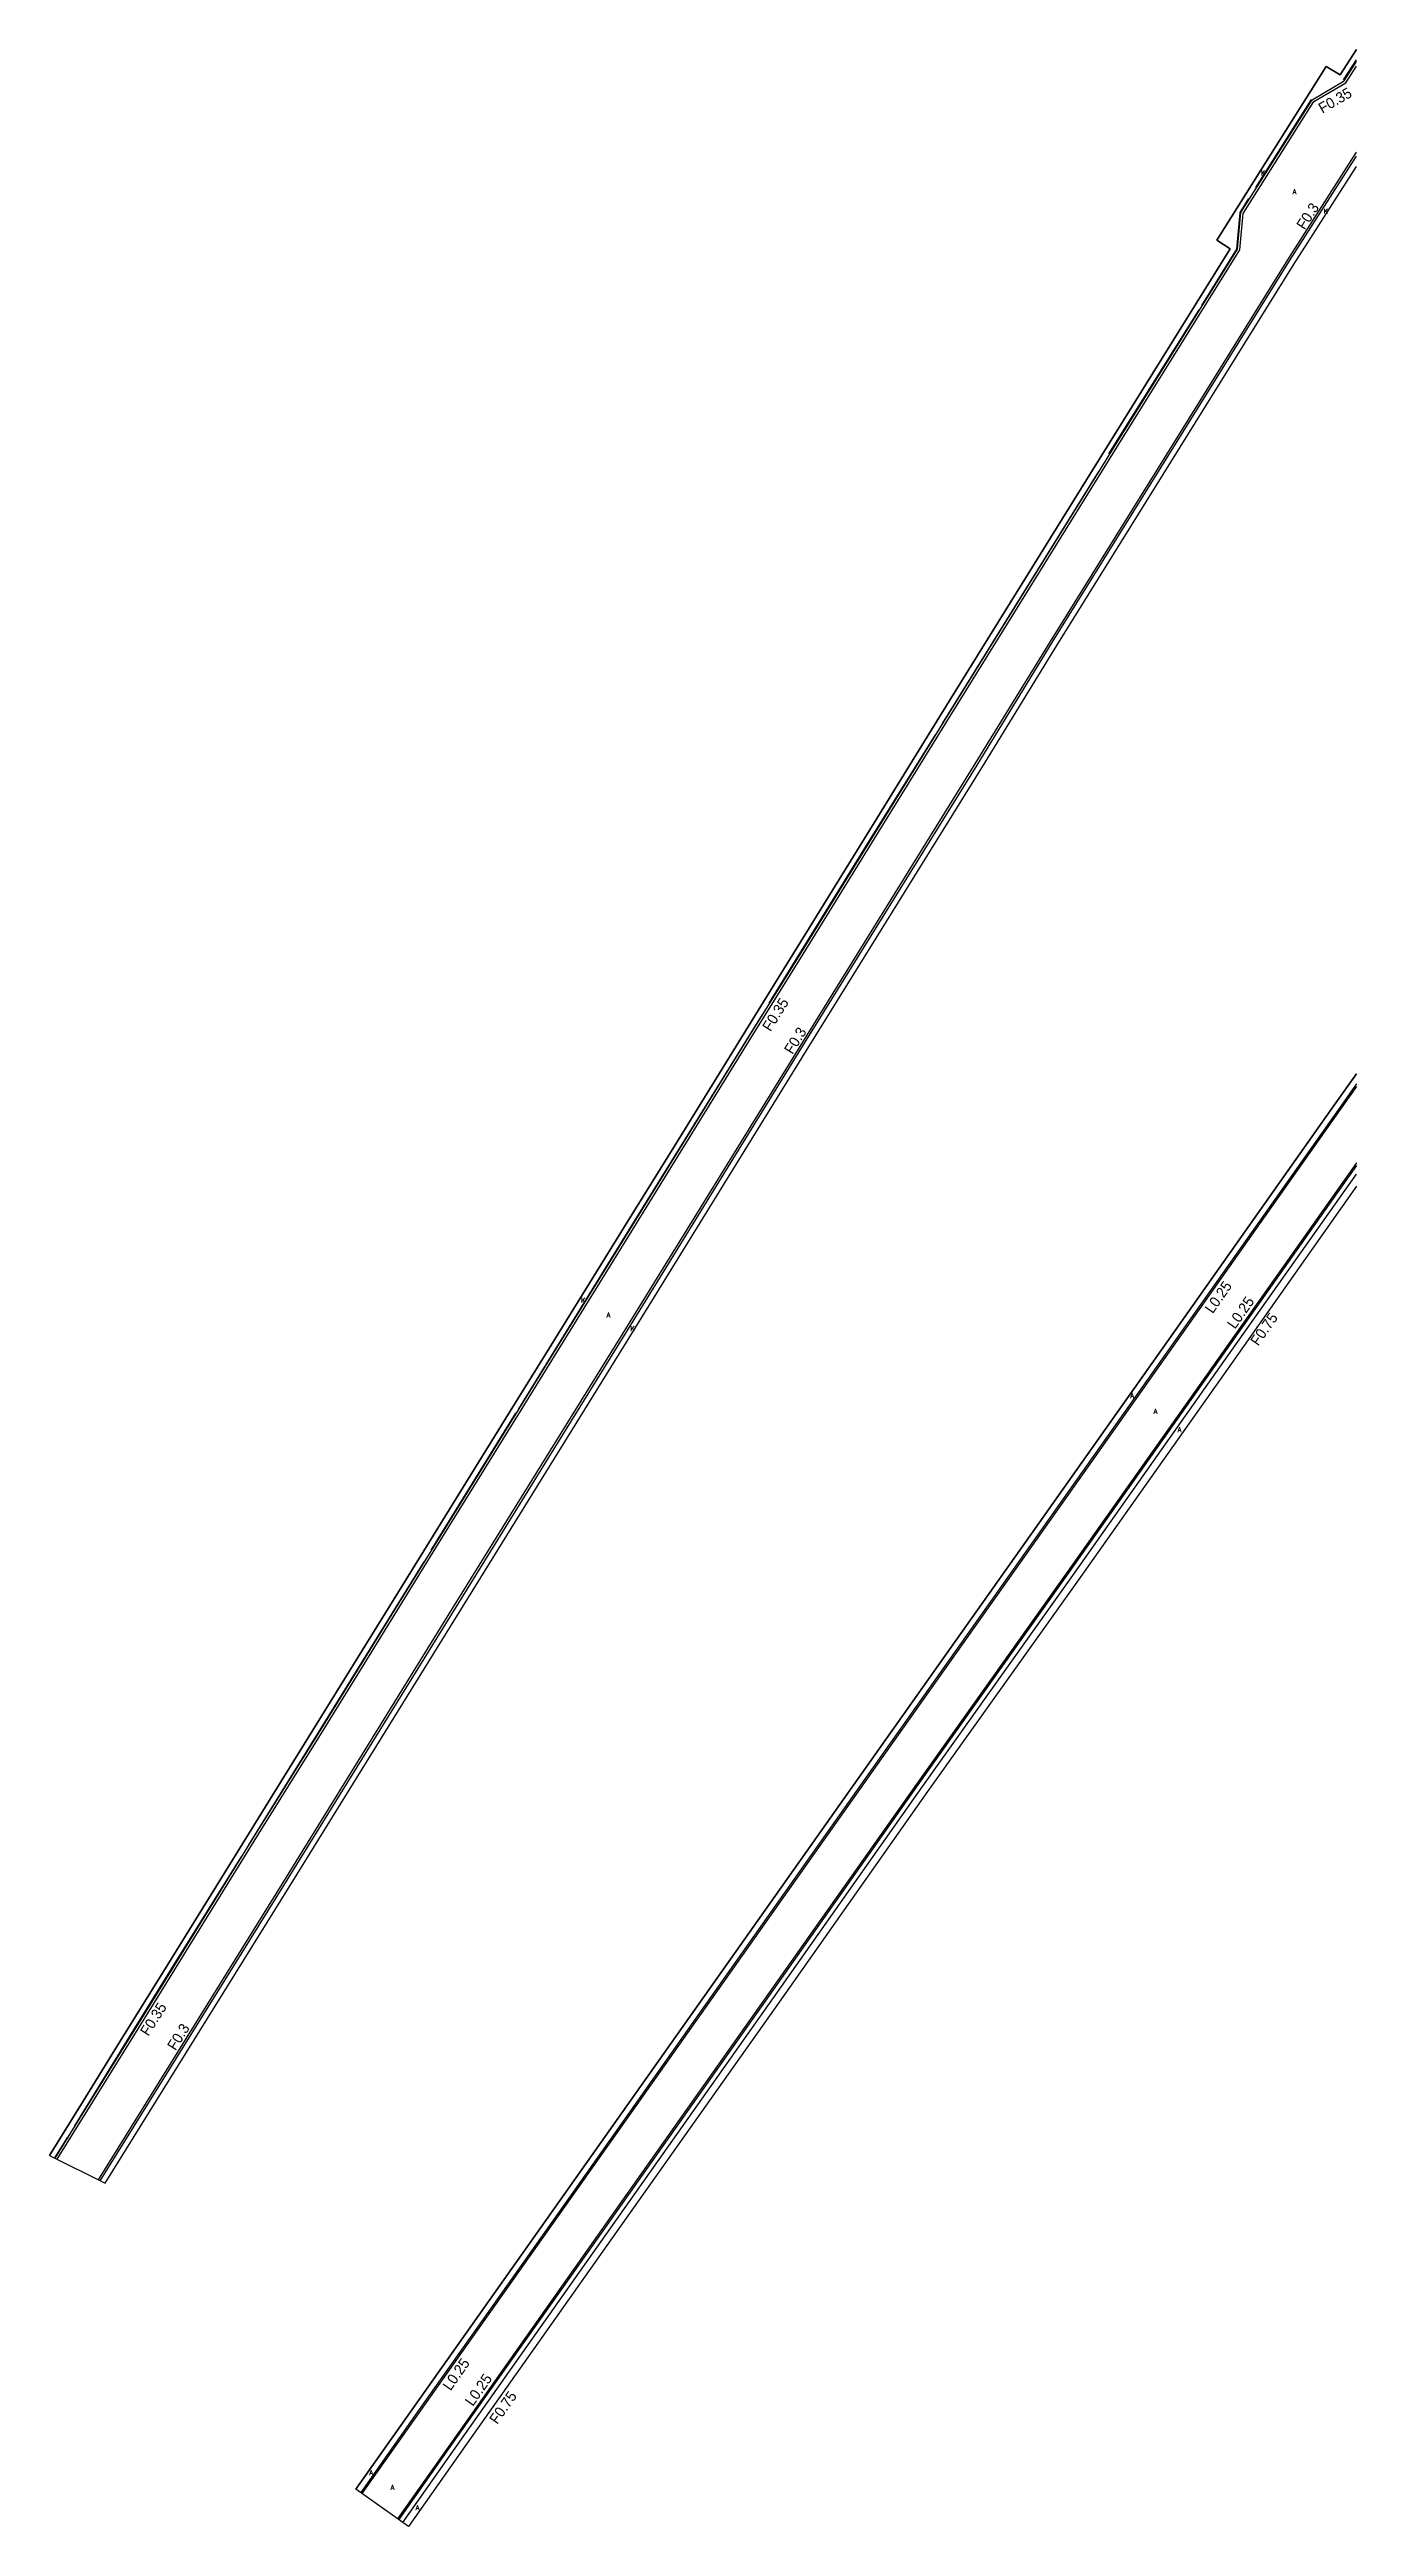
# Model space of a CAD drawing. Header units: metres. Extents: x -29069 to -12000, y -243240 to -120000.
# Drawn here: x -14597.8 to -14400, y -121638.6 to -121263.6 of the extents above; entities that cross this region are included whole.
import ezdxf

# ---------------------------------------------------------------- set-up
doc = ezdxf.new("R2010")
doc.units = ezdxf.units.M
doc.header["$LTSCALE"] = 2.5
for name, color, linetype in [('側溝・桝', 7, 'Continuous'), ('歩道・分離帯・安全施設', 7, 'Continuous'), ('舗装', 7, 'Continuous'), ('道路', 7, 'Continuous')]:
    doc.layers.add(name, color=color, linetype=linetype)
doc.styles.get("Standard").update_dxf_attribs({"font": ''})
doc.styles.add('YOKO_DECO', font='txt.shx', dxfattribs={"bigfont": 'extfont.shx'})
doc.styles.get('Standard').set_extended_font_data('@MS PGothic')

msp = doc.modelspace()

# ---------------------------------------------------------------- texts
at = {"layer": '側溝・桝'}
for s, rotation, p in [('F0.35', 30, (-14405.16, -121273.28)), ('F0.3', 57, (-14407.85, -121290.96)), ('F0.35', 58, (-14488.68, -121412.34)), ('F0.3', 58, (-14485.37, -121415.79)), ('L0.25', 55, (-14421.76, -121455.04)), ('L0.25', 55, (-14418.38, -121457.38)), ('F0.75', 55, (-14414.87, -121459.94)), ('F0.35', 57.6738, (-14582.85, -121564.43)), ('F0.3', 57.6738, (-14578.75, -121566.62)), ('L0.25', 55, (-14537.12, -121618.12)), ('L0.25', 55, (-14533.74, -121620.47)), ('F0.75', 55, (-14530.05, -121623.2))]:
    msp.add_text(s, height=1.6, rotation=rotation, dxfattribs=at).set_placement(p)
at = {"layer": '舗装', "style": 'YOKO_DECO'}
for s, p in [('K', (-14414.47, -121282.62, 22.08)), ('A', (-14409.67, -121285.44, 21.63)), ('K', (-14404.94, -121288.4, 21.63)), ('K', (-14517.38, -121453.3, 20.73)), ('A', (-14513.51, -121455.52, 20.27)), ('K', (-14509.88, -121457.57, 20.27)), ('A', (-14434.22, -121467.72, 19.76)), ('A', (-14430.71, -121470.12, 19.76)), ('A', (-14427.08, -121472.88, 20.12)), ('A', (-14549.43, -121630.77, 18.41)), ('A', (-14546.19, -121633.01, 18.41)), ('A', (-14542.42, -121636.07, 18.78))]:
    msp.add_text(s, height=0.75, dxfattribs=at).set_placement(p)

# ---------------------------------------------------------------- linework, layer by layer
at = {"layer": '側溝・桝'}
for points in [[(-14596.65, -121582.96), (-14591.25, -121574.28), (-14582.33, -121559.88), (-14575.65, -121549.09), (-14566.17, -121533.76), (-14557.07, -121519.1), (-14551.67, -121510.37), (-14545.22, -121499.96), (-14539.33, -121490.41), (-14526.92, -121470.37), (-14508.96, -121441.29), (-14491.64, -121413.24), (-14483.75, -121400.5), (-14474.31, -121385.23), (-14461.48, -121364.49), (-14435.96, -121323.29), (-14417.67, -121293.9), (-14417.15, -121288.36), (-14406.46, -121271.43), (-14401.63, -121268.59), (-14400, -121266.05)], [(-14590.41, -121586.08), (-14562.62, -121541.34), (-14536.8, -121499.6), (-14510.58, -121457.22), (-14483.81, -121413.83), (-14457.71, -121371.71), (-14446.31, -121353.18), (-14410.39, -121295.38), (-14400, -121279.09)], [(-14400, -121420.56), (-14402.45, -121424.03), (-14425.68, -121456.94), (-14449.18, -121490.19), (-14471.94, -121522.33), (-14494.43, -121554.19), (-14519.03, -121588.98), (-14541.65, -121620.99), (-14550.52, -121633.58)], [(-14400, -121432.11), (-14420.26, -121460.81), (-14443.77, -121494.07), (-14466.58, -121526.16), (-14489.07, -121558.01), (-14513.67, -121592.81), (-14536.28, -121624.82), (-14545.14, -121637.38)], [(-14544.34, -121637.95), (-14535.47, -121625.35), (-14512.85, -121593.35), (-14488.25, -121558.55), (-14465.76, -121526.7), (-14442.95, -121494.61), (-14419.45, -121461.34), (-14400, -121433.81)]]:
    msp.add_lwpolyline(points, dxfattribs=at)
at = {"layer": '歩道・分離帯・安全施設'}
for points in [[(-14596.97, -121582.8), (-14591.55, -121574.09), (-14582.63, -121559.69), (-14575.96, -121548.91), (-14566.47, -121533.57), (-14557.37, -121518.91), (-14551.97, -121510.18), (-14545.53, -121499.77), (-14539.63, -121490.23), (-14527.22, -121470.18), (-14509.26, -121441.11), (-14491.95, -121413.05), (-14484.06, -121400.31), (-14474.62, -121385.04), (-14461.78, -121364.3), (-14436.27, -121323.1), (-14418.02, -121293.79), (-14417.49, -121288.24), (-14406.72, -121271.17), (-14401.88, -121268.32), (-14400, -121265.39)], [(-14596.97, -121582.8), (-14591.55, -121574.09), (-14582.63, -121559.69), (-14575.96, -121548.91), (-14566.47, -121533.57), (-14557.37, -121518.91), (-14551.97, -121510.18), (-14545.53, -121499.77), (-14539.63, -121490.23), (-14527.22, -121470.18), (-14509.26, -121441.11), (-14491.95, -121413.05), (-14484.06, -121400.31), (-14474.62, -121385.04), (-14461.78, -121364.3), (-14436.27, -121323.1), (-14418.02, -121293.79), (-14417.49, -121288.24), (-14406.72, -121271.17), (-14401.88, -121268.32), (-14400, -121265.39)], [(-14401.96, -121268.16), (-14400, -121265.13)], [(-14415.21, -121284.45), (-14406.79, -121271.1)], [(-14590.12, -121586.22), (-14562.35, -121541.5), (-14536.52, -121499.77), (-14510.3, -121457.39), (-14483.54, -121414), (-14457.43, -121371.88), (-14446.04, -121353.35), (-14410.11, -121295.55), (-14400, -121279.69)], [(-14590.12, -121586.22), (-14562.35, -121541.5), (-14536.52, -121499.77), (-14510.3, -121457.39), (-14483.54, -121414), (-14457.43, -121371.88), (-14446.04, -121353.35), (-14410.11, -121295.55), (-14400, -121279.69)], [(-14423.38, -121302.31), (-14418.08, -121293.77), (-14417.6, -121288.23), (-14416.27, -121286.12)], [(-14437.46, -121324.76), (-14423.81, -121302.99)], [(-14462.63, -121365.58), (-14439.01, -121327.46)], [(-14488.87, -121407.96), (-14473.48, -121383), (-14463.72, -121367.32)], [(-14526.77, -121469.33), (-14509.28, -121440.96), (-14489.91, -121409.67)], [(-14400, -121420.17), (-14402.64, -121423.9), (-14425.87, -121456.8), (-14449.37, -121490.06), (-14472.13, -121522.19), (-14494.62, -121554.05), (-14519.22, -121588.84), (-14541.84, -121620.86), (-14550.71, -121633.44)], [(-14400, -121420.17), (-14402.64, -121423.9), (-14425.87, -121456.8), (-14449.37, -121490.06), (-14472.13, -121522.19), (-14494.62, -121554.05), (-14519.22, -121588.84), (-14541.84, -121620.86), (-14550.71, -121633.44)], [(-14400, -121432.51), (-14420.07, -121460.94), (-14443.58, -121494.2), (-14466.39, -121526.29), (-14488.88, -121558.15), (-14513.48, -121592.94), (-14536.1, -121624.95), (-14544.95, -121637.51)], [(-14400, -121432.51), (-14420.07, -121460.94), (-14443.58, -121494.2), (-14466.39, -121526.29), (-14488.88, -121558.15), (-14513.48, -121592.94), (-14536.1, -121624.95), (-14544.95, -121637.51)], [(-14540.03, -121490.76), (-14527.22, -121470.03)], [(-14567.69, -121535.48), (-14541.12, -121492.51)], [(-14594, -121577.88), (-14586.12, -121565.09), (-14578.94, -121553.49), (-14568.8, -121537.24)], [(-14597.03, -121582.77), (-14595.06, -121579.62)]]:
    msp.add_lwpolyline(points, dxfattribs=at)
at = {"layer": '道路'}
for points in [[(-14597.8, -121582.38), (-14592.7, -121574.15), (-14587.1, -121565.1), (-14579.92, -121553.5), (-14570.72, -121538.64), (-14563.45, -121526.88), (-14545.65, -121498.13), (-14534.12, -121479.49), (-14528.07, -121469.73), (-14521.89, -121459.72), (-14510.26, -121440.96), (-14503.07, -121429.31), (-14488.7, -121406.02), (-14482.79, -121396.47), (-14474.46, -121383.01), (-14461.62, -121362.22), (-14453.31, -121348.79), (-14439.96, -121327.22), (-14419.11, -121293.71), (-14421.14, -121292.43), (-14414.46, -121281.81), (-14404.59, -121266.11), (-14402.48, -121267.4), (-14400, -121263.56)], [(-14400, -121263.56), (-14402.48, -121267.4), (-14404.59, -121266.11), (-14414.46, -121281.81), (-14421.14, -121292.43), (-14419.11, -121293.71), (-14439.96, -121327.22), (-14453.31, -121348.79), (-14461.62, -121362.22), (-14474.46, -121383.01), (-14482.79, -121396.47), (-14488.7, -121406.02), (-14503.07, -121429.31), (-14510.26, -121440.96), (-14521.89, -121459.72), (-14528.07, -121469.73), (-14534.12, -121479.49), (-14545.65, -121498.13), (-14563.45, -121526.88), (-14570.72, -121538.64), (-14579.92, -121553.5), (-14587.1, -121565.1), (-14592.7, -121574.15), (-14597.8, -121582.38), (-14589.37, -121586.59)], [(-14589.37, -121586.59), (-14561.64, -121541.94), (-14535.81, -121500.21), (-14509.59, -121457.82), (-14482.83, -121414.44), (-14456.72, -121372.31), (-14445.33, -121353.78), (-14409.41, -121296), (-14400, -121281.24)], [(-14589.37, -121586.59), (-14561.64, -121541.94), (-14535.81, -121500.21), (-14509.59, -121457.82), (-14482.83, -121414.44), (-14456.72, -121372.31), (-14445.33, -121353.78), (-14409.41, -121296), (-14400, -121281.24)], [(-14551.43, -121632.93), (-14542.55, -121620.34), (-14519.93, -121588.32), (-14495.33, -121553.53), (-14472.84, -121521.67), (-14450.08, -121489.53), (-14426.59, -121456.28), (-14403.35, -121423.37), (-14400, -121418.63)], [(-14400, -121418.63), (-14403.35, -121423.37), (-14426.59, -121456.28), (-14450.08, -121489.53), (-14472.84, -121521.67), (-14495.33, -121553.53), (-14519.93, -121588.32), (-14542.55, -121620.34), (-14551.43, -121632.93)], [(-14400, -121435.65), (-14418.58, -121461.96), (-14442.08, -121495.22), (-14464.9, -121527.31), (-14487.38, -121559.16), (-14511.99, -121593.96), (-14534.6, -121625.97), (-14543.47, -121638.56)], [(-14400, -121435.65), (-14418.58, -121461.96), (-14442.08, -121495.22), (-14464.9, -121527.31), (-14487.38, -121559.16), (-14511.99, -121593.96), (-14534.6, -121625.97), (-14543.47, -121638.56)], [(-14597.8, -121582.38), (-14589.37, -121586.59)], [(-14543.47, -121638.56), (-14551.43, -121632.93)]]:
    msp.add_lwpolyline(points, dxfattribs=at)

msp.set_redraw_order([(e.dxf.handle, doc.entitydb.next_handle()) for e in msp.query("TEXT MTEXT ATTDEF DIMENSION ARC_DIMENSION")])  # texts and dimensions are drawn at this point

doc.saveas('drawing.dxf')
